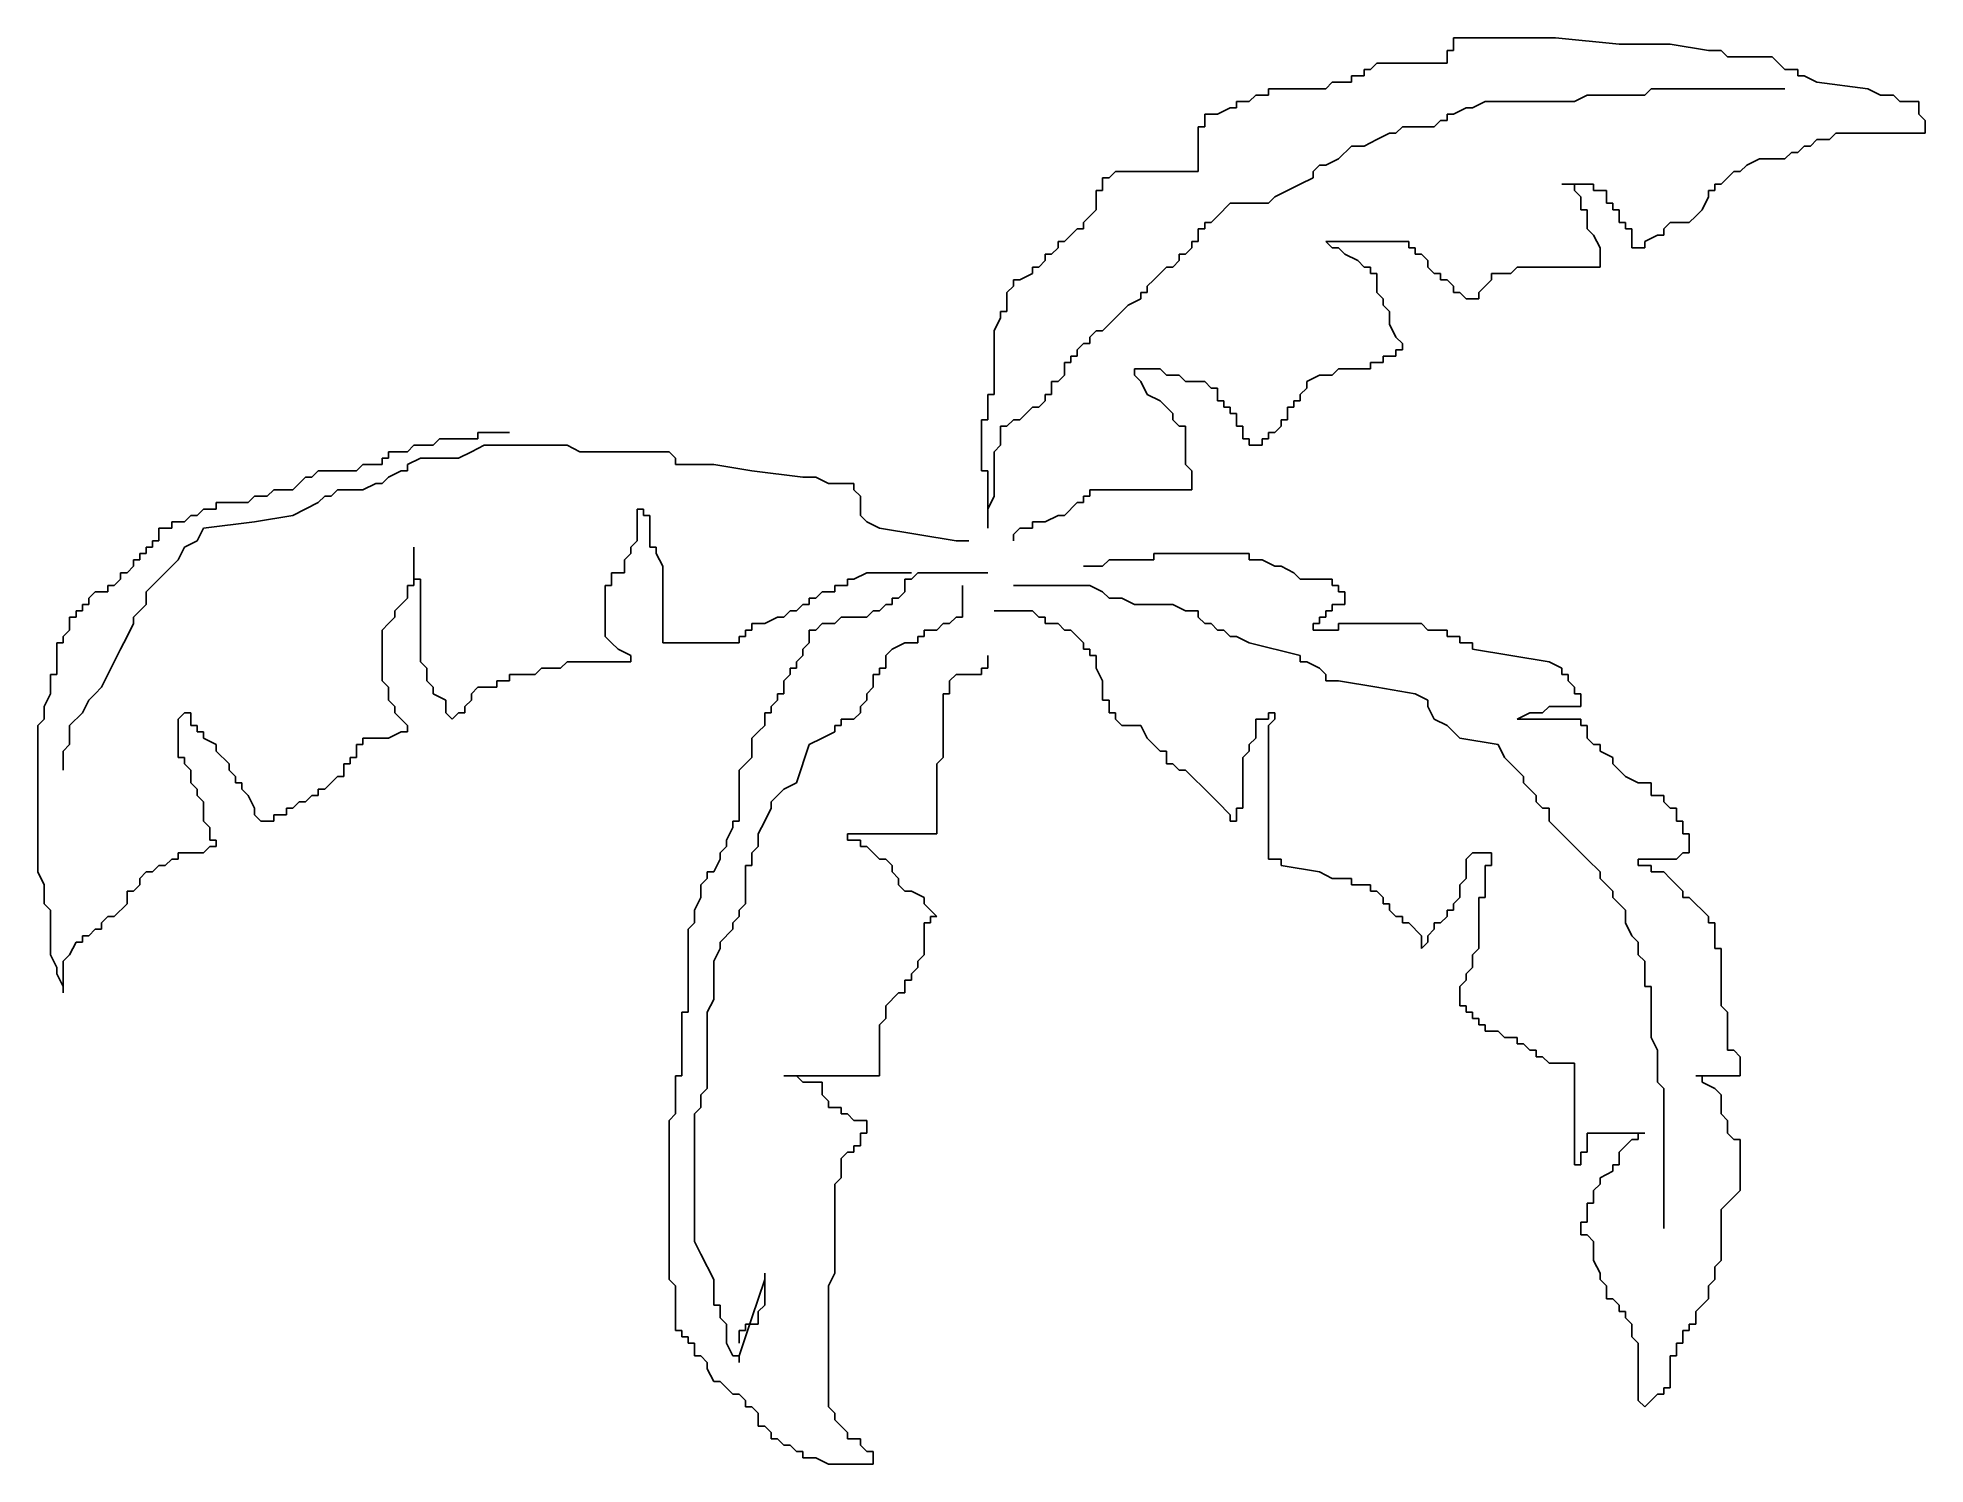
# Model space of a CAD drawing. Extents: x 10.55 to 19.28, y 6.82 to 13.42.
import ezdxf

# ---------------------------------------------------------------- set-up
doc = ezdxf.new("R2010")
doc.units = 0
doc.layers.add('VEGETACAO', color=106, linetype='CONTINUOUS')

msp = doc.modelspace()

# ---------------------------------------------------------------- linework, layer by layer
at = {"layer": 'VEGETACAO'}
for p, q in [((17.0644, 13.3617), (17.0644, 13.3028)), ((17.0939, 13.3617), (17.0644, 13.3617)), ((17.5658, 13.4206), (17.0939, 13.4206)), ((17.0939, 13.4206), (17.0939, 13.3617)), ((17.8608, 13.3911), (17.5658, 13.4206)), ((18.0968, 13.3911), (17.8608, 13.3911)), ((18.2738, 13.3617), (18.0968, 13.3911)), ((18.3328, 13.3617), (18.2738, 13.3617)), ((18.3623, 13.3322), (18.3328, 13.3617)), ((16.7104, 13.2733), (16.6809, 13.2733)), ((16.6809, 13.2733), (16.6809, 13.2438)), ((16.7399, 13.3028), (16.7104, 13.2733)), ((17.0644, 13.3028), (16.7399, 13.3028)), ((18.5688, 13.3322), (18.3623, 13.3322)), ((18.5983, 13.3028), (18.5688, 13.3322)), ((18.6278, 13.2733), (18.5983, 13.3028)), ((18.6868, 13.2733), (18.6278, 13.2733)), ((18.6868, 13.2438), (18.6868, 13.2733)), ((16.5039, 13.1849), (16.2384, 13.1849)), ((16.2384, 13.1849), (16.2384, 13.1554)), ((16.5334, 13.2144), (16.5039, 13.1849)), ((16.6219, 13.2144), (16.5334, 13.2144)), ((16.6809, 13.2438), (16.6219, 13.2438)), ((16.6219, 13.2438), (16.6219, 13.2144)), ((17.9788, 13.1554), (18.0083, 13.1849)), ((18.0083, 13.1849), (18.6278, 13.1849)), ((18.7163, 13.2438), (18.6868, 13.2438)), ((18.7752, 13.2144), (18.7163, 13.2438)), ((19.0112, 13.1849), (18.7752, 13.2144)), ((19.0702, 13.1554), (19.0112, 13.1849)), ((16.091, 13.126), (16.091, 13.0965)), ((16.15, 13.126), (16.091, 13.126)), ((16.1795, 13.1554), (16.15, 13.126)), ((16.2384, 13.1554), (16.1795, 13.1554)), ((17.1824, 13.0965), (17.2414, 13.126)), ((17.2414, 13.126), (17.6543, 13.126)), ((17.6543, 13.126), (17.7133, 13.1554)), ((17.7133, 13.1554), (17.9788, 13.1554)), ((19.1292, 13.1554), (19.0702, 13.1554)), ((19.1587, 13.126), (19.1292, 13.1554)), ((19.2472, 13.126), (19.1587, 13.126)), ((19.2472, 13.067), (19.2472, 13.126)), ((16.0025, 13.067), (15.9435, 13.067)), ((15.9435, 13.067), (15.9435, 13.0081)), ((16.0615, 13.0965), (16.0025, 13.067)), ((16.091, 13.0965), (16.0615, 13.0965)), ((17.0054, 13.0081), (17.0349, 13.0376)), ((17.0349, 13.0376), (17.0644, 13.0376)), ((17.0644, 13.0376), (17.0644, 13.067)), ((17.0644, 13.067), (17.0939, 13.067)), ((17.0939, 13.067), (17.1529, 13.0965)), ((17.1529, 13.0965), (17.1824, 13.0965)), ((19.2767, 13.0376), (19.2472, 13.067)), ((19.2767, 12.9787), (19.2767, 13.0376)), ((15.914, 13.0081), (15.914, 12.8019)), ((15.9435, 13.0081), (15.914, 13.0081)), ((16.6809, 12.9197), (16.7399, 12.9492)), ((16.7399, 12.9492), (16.7989, 12.9787)), ((16.7989, 12.9787), (16.8284, 12.9787)), ((16.8284, 12.9787), (16.8579, 13.0081)), ((16.8579, 13.0081), (17.0054, 13.0081)), ((18.7457, 12.9197), (18.7752, 12.9492)), ((18.7752, 12.9492), (18.8342, 12.9492)), ((18.8342, 12.9492), (18.8637, 12.9787)), ((18.8637, 12.9787), (19.2767, 12.9787)), ((16.5039, 12.8313), (16.5629, 12.8608)), ((16.5629, 12.8608), (16.6219, 12.9197)), ((16.6219, 12.9197), (16.6809, 12.9197)), ((18.4508, 12.8313), (18.5098, 12.8608)), ((18.5098, 12.8608), (18.6278, 12.8608)), ((18.6278, 12.8608), (18.6573, 12.8903)), ((18.6573, 12.8903), (18.6868, 12.8903)), ((18.6868, 12.8903), (18.7163, 12.9197)), ((18.7163, 12.9197), (18.7457, 12.9197)), ((15.4715, 12.7724), (15.4715, 12.7135)), ((15.501, 12.7724), (15.4715, 12.7724)), ((15.5305, 12.8019), (15.501, 12.7724)), ((15.914, 12.8019), (15.5305, 12.8019)), ((16.3859, 12.7429), (16.4449, 12.7724)), ((16.4449, 12.8019), (16.4744, 12.8313)), ((16.4449, 12.7724), (16.4449, 12.8019)), ((16.4744, 12.8313), (16.5039, 12.8313)), ((18.3328, 12.7429), (18.3918, 12.8019)), ((18.3918, 12.8019), (18.4213, 12.8019)), ((18.4213, 12.8019), (18.4508, 12.8313)), ((15.4715, 12.7135), (15.442, 12.7135)), ((15.442, 12.7135), (15.442, 12.6251)), ((16.2384, 12.6546), (16.2679, 12.684)), ((16.2679, 12.684), (16.3269, 12.7135)), ((16.3269, 12.7135), (16.3859, 12.7429)), ((17.5953, 12.7429), (17.7428, 12.7429)), ((17.6543, 12.7429), (17.5953, 12.7429)), ((17.6543, 12.7135), (17.6543, 12.7429)), ((17.6838, 12.684), (17.6543, 12.7135)), ((17.6838, 12.6251), (17.6838, 12.684)), ((17.7428, 12.7429), (17.7428, 12.7135)), ((17.7428, 12.7135), (17.8018, 12.7135)), ((17.8018, 12.7135), (17.8018, 12.6546)), ((18.2443, 12.6251), (18.2738, 12.684)), ((18.2738, 12.684), (18.2738, 12.7135)), ((18.2738, 12.7135), (18.3033, 12.7135)), ((18.3033, 12.7429), (18.3328, 12.7429)), ((18.3033, 12.7135), (18.3033, 12.7429)), ((15.4125, 12.5956), (15.383, 12.5662)), ((15.442, 12.6251), (15.4125, 12.5956)), ((15.973, 12.5662), (16.0025, 12.5956)), ((16.0025, 12.5956), (16.0615, 12.6546)), ((16.0615, 12.6546), (16.2384, 12.6546)), ((17.7133, 12.6251), (17.6838, 12.6251)), ((17.7133, 12.5367), (17.7133, 12.6251)), ((17.8018, 12.6546), (17.8313, 12.6546)), ((17.8313, 12.6546), (17.8313, 12.6251)), ((17.8313, 12.6251), (17.8608, 12.6251)), ((17.8608, 12.6251), (17.8608, 12.5662)), ((18.1853, 12.5662), (18.2148, 12.5956)), ((18.2148, 12.5956), (18.2443, 12.6251)), ((15.3535, 12.5367), (15.2945, 12.4778)), ((15.383, 12.5367), (15.3535, 12.5367)), ((15.383, 12.5662), (15.383, 12.5367)), ((15.914, 12.4778), (15.914, 12.5367)), ((15.914, 12.5367), (15.9435, 12.5367)), ((15.9435, 12.5662), (15.973, 12.5662)), ((15.9435, 12.5367), (15.9435, 12.5662)), ((17.7428, 12.5072), (17.7133, 12.5367)), ((17.7723, 12.4483), (17.7428, 12.5072)), ((17.8608, 12.5662), (17.8903, 12.5662)), ((17.8903, 12.5662), (17.8903, 12.5367)), ((17.8903, 12.5367), (17.9198, 12.5367)), ((17.9198, 12.5367), (17.9198, 12.4483)), ((17.9788, 12.4778), (18.0378, 12.5072)), ((18.0378, 12.5072), (18.0673, 12.5072)), ((18.0673, 12.5367), (18.0968, 12.5662)), ((18.0673, 12.5072), (18.0673, 12.5367)), ((18.0968, 12.5662), (18.1853, 12.5662)), ((15.206, 12.4189), (15.206, 12.3894)), ((15.2355, 12.4189), (15.206, 12.4189)), ((15.265, 12.4483), (15.2355, 12.4189)), ((15.2945, 12.4778), (15.265, 12.4778)), ((15.265, 12.4778), (15.265, 12.4483)), ((15.8255, 12.4189), (15.855, 12.4189)), ((15.8255, 12.3894), (15.8255, 12.4189)), ((15.855, 12.4189), (15.8845, 12.4483)), ((15.8845, 12.4483), (15.8845, 12.4778)), ((15.8845, 12.4778), (15.914, 12.4778)), ((16.5039, 12.4778), (16.8874, 12.4778)), ((16.5334, 12.4483), (16.5039, 12.4778)), ((16.5629, 12.4483), (16.5334, 12.4483)), ((16.5924, 12.4189), (16.5629, 12.4483)), ((16.6514, 12.3894), (16.5924, 12.4189)), ((16.8874, 12.4778), (16.8874, 12.4483)), ((16.8874, 12.4483), (16.9169, 12.4483)), ((16.9169, 12.4483), (16.9169, 12.4189)), ((16.9169, 12.4189), (16.9464, 12.4189)), ((16.9464, 12.4189), (16.9759, 12.3894)), ((17.7723, 12.3599), (17.7723, 12.4483)), ((17.9198, 12.4483), (17.9788, 12.4483)), ((17.9788, 12.4483), (17.9788, 12.4778)), ((15.147, 12.3305), (15.088, 12.301)), ((15.1765, 12.3599), (15.147, 12.3599)), ((15.147, 12.3599), (15.147, 12.3305)), ((15.206, 12.3894), (15.1765, 12.3599)), ((15.7075, 12.301), (15.7665, 12.3599)), ((15.7665, 12.3599), (15.796, 12.3599)), ((15.796, 12.3599), (15.8255, 12.3894)), ((16.6809, 12.3599), (16.6514, 12.3894)), ((16.7104, 12.3599), (16.6809, 12.3599)), ((16.7104, 12.3305), (16.7104, 12.3599)), ((16.7399, 12.3305), (16.7104, 12.3305)), ((16.7399, 12.2421), (16.7399, 12.3305)), ((16.9759, 12.3894), (16.9759, 12.3599)), ((16.9759, 12.3599), (17.0054, 12.3305)), ((17.0054, 12.3305), (17.0349, 12.3305)), ((17.0349, 12.3305), (17.0349, 12.301)), ((17.2709, 12.301), (17.2709, 12.3305)), ((17.2709, 12.3305), (17.3594, 12.3305)), ((17.3594, 12.3305), (17.3889, 12.3599)), ((17.3889, 12.3599), (17.7723, 12.3599)), ((15.0585, 12.2715), (15.029, 12.2421)), ((15.029, 12.2421), (15.029, 12.1537)), ((15.0585, 12.301), (15.0585, 12.2715)), ((15.088, 12.301), (15.0585, 12.301)), ((15.6485, 12.2126), (15.6485, 12.2421)), ((15.6485, 12.2421), (15.678, 12.2421)), ((15.678, 12.2715), (15.7075, 12.301)), ((15.678, 12.2421), (15.678, 12.2715)), ((16.7694, 12.2126), (16.7399, 12.2421)), ((17.0349, 12.301), (17.0644, 12.301)), ((17.0644, 12.301), (17.0939, 12.2715)), ((17.0939, 12.2715), (17.0939, 12.2421)), ((17.0939, 12.2421), (17.1234, 12.2421)), ((17.1234, 12.2421), (17.1529, 12.2126)), ((17.2119, 12.2421), (17.2414, 12.2715)), ((17.2119, 12.2126), (17.2119, 12.2421)), ((17.2414, 12.2715), (17.2709, 12.301)), ((15.029, 12.1537), (14.9995, 12.1537)), ((14.9995, 12.1537), (14.9995, 12.1242)), ((15.5305, 12.1242), (15.56, 12.1537)), ((15.56, 12.1537), (15.5895, 12.1831)), ((15.5895, 12.1831), (15.6485, 12.2126)), ((16.7694, 12.1831), (16.7694, 12.2126)), ((16.7989, 12.1537), (16.7694, 12.1831)), ((16.7989, 12.0948), (16.7989, 12.1537)), ((17.1529, 12.2126), (17.2119, 12.2126)), ((14.9995, 12.1242), (14.9701, 12.0653)), ((14.9701, 12.0653), (14.9701, 11.7707)), ((15.4125, 12.0358), (15.442, 12.0653)), ((15.442, 12.0653), (15.4715, 12.0653)), ((15.4715, 12.0653), (15.5305, 12.1242)), ((16.8284, 12.0358), (16.7989, 12.0948)), ((15.3535, 11.9769), (15.383, 12.0064)), ((15.3535, 11.9474), (15.3535, 11.9769)), ((15.383, 12.0064), (15.4125, 12.0064)), ((15.4125, 12.0064), (15.4125, 12.0358)), ((16.8579, 12.0064), (16.8284, 12.0358)), ((16.8284, 11.9474), (16.8284, 11.9769)), ((16.8284, 11.9769), (16.8579, 11.9769)), ((16.8579, 11.9769), (16.8579, 12.0064)), ((15.2945, 11.859), (15.2945, 11.918)), ((15.2945, 11.918), (15.324, 11.918)), ((15.324, 11.9474), (15.3535, 11.9474)), ((15.324, 11.918), (15.324, 11.9474)), ((15.619, 11.859), (15.619, 11.8885)), ((15.619, 11.8885), (15.737, 11.8885)), ((15.737, 11.8885), (15.7665, 11.859)), ((16.5334, 11.859), (16.5629, 11.8885)), ((16.5629, 11.8885), (16.7104, 11.8885)), ((16.7104, 11.8885), (16.7104, 11.918)), ((16.7104, 11.918), (16.7694, 11.918)), ((16.7694, 11.9474), (16.8284, 11.9474)), ((16.7694, 11.918), (16.7694, 11.9474)), ((15.2355, 11.8296), (15.265, 11.8296)), ((15.2355, 11.7707), (15.2355, 11.8296)), ((15.265, 11.8296), (15.2945, 11.859)), ((15.6485, 11.8296), (15.619, 11.859)), ((15.678, 11.7707), (15.6485, 11.8296)), ((15.7665, 11.859), (15.8255, 11.859)), ((15.8255, 11.859), (15.855, 11.8296)), ((15.855, 11.8296), (15.9435, 11.8296)), ((15.9435, 11.8296), (15.973, 11.8001)), ((15.973, 11.8001), (16.0025, 11.8001)), ((16.0025, 11.8001), (16.0025, 11.7412)), ((16.3859, 11.7707), (16.4154, 11.8001)), ((16.4154, 11.8296), (16.4744, 11.859)), ((16.4154, 11.8001), (16.4154, 11.8296)), ((16.4744, 11.859), (16.5334, 11.859)), ((14.9406, 11.7707), (14.9406, 11.6528)), ((14.9701, 11.7707), (14.9406, 11.7707)), ((15.088, 11.6528), (15.147, 11.7117)), ((15.147, 11.7117), (15.1765, 11.7117)), ((15.1765, 11.7117), (15.206, 11.7412)), ((15.206, 11.7707), (15.2355, 11.7707)), ((15.206, 11.7412), (15.206, 11.7707)), ((15.737, 11.7412), (15.678, 11.7707)), ((15.7665, 11.7117), (15.737, 11.7412)), ((15.796, 11.6823), (15.7665, 11.7117)), ((16.0025, 11.7412), (16.032, 11.7412)), ((16.032, 11.7412), (16.032, 11.7117)), ((16.032, 11.7117), (16.0615, 11.7117)), ((16.0615, 11.7117), (16.0615, 11.6823)), ((16.3269, 11.6528), (16.3269, 11.7117)), ((16.3269, 11.7117), (16.3564, 11.7117)), ((16.3564, 11.7117), (16.3564, 11.7412)), ((16.3564, 11.7412), (16.3859, 11.7412)), ((16.3859, 11.7412), (16.3859, 11.7707)), ((14.9111, 11.6528), (14.9111, 11.4171)), ((14.9406, 11.6528), (14.9111, 11.6528)), ((14.9995, 11.6233), (15.029, 11.6233)), ((14.9995, 11.5349), (14.9995, 11.6233)), ((15.029, 11.6233), (15.0585, 11.6528)), ((15.0585, 11.6528), (15.088, 11.6528)), ((15.796, 11.6528), (15.796, 11.6823)), ((15.8255, 11.6233), (15.796, 11.6528)), ((15.855, 11.6233), (15.8255, 11.6233)), ((15.855, 11.4466), (15.855, 11.6233)), ((16.0615, 11.6823), (16.091, 11.6823)), ((16.091, 11.6823), (16.091, 11.6233)), ((16.091, 11.6233), (16.1205, 11.6233)), ((16.1205, 11.6233), (16.1205, 11.5644)), ((16.2679, 11.5939), (16.2974, 11.6233)), ((16.2974, 11.6528), (16.3269, 11.6528)), ((16.2974, 11.6233), (16.2974, 11.6528)), ((12.2563, 11.5055), (12.2858, 11.5349)), ((12.2858, 11.5349), (12.3743, 11.5349)), ((12.3743, 11.5349), (12.4038, 11.5644)), ((12.4038, 11.5644), (12.5807, 11.5644)), ((12.6102, 11.5349), (12.5512, 11.5055)), ((12.5807, 11.5939), (12.7282, 11.5939)), ((12.5807, 11.5644), (12.5807, 11.5939)), ((12.9937, 11.5349), (12.6102, 11.5349)), ((13.0527, 11.5055), (12.9937, 11.5349)), ((14.9701, 11.5055), (14.9995, 11.5349)), ((16.1205, 11.5644), (16.15, 11.5644)), ((16.15, 11.5644), (16.15, 11.5349)), ((16.15, 11.5349), (16.209, 11.5349)), ((16.209, 11.5349), (16.209, 11.5644)), ((16.209, 11.5644), (16.2384, 11.5644)), ((16.2384, 11.5939), (16.2679, 11.5939)), ((16.2384, 11.5644), (16.2384, 11.5939)), ((12.0203, 11.4171), (12.0498, 11.4466)), ((12.0498, 11.4466), (12.1383, 11.4466)), ((12.1383, 11.4466), (12.1383, 11.476)), ((12.1383, 11.476), (12.1678, 11.476)), ((12.1678, 11.5055), (12.2563, 11.5055)), ((12.1678, 11.476), (12.1678, 11.5055)), ((12.3153, 11.476), (12.2563, 11.4466)), ((12.2563, 11.4466), (12.2563, 11.4171)), ((12.4922, 11.476), (12.3153, 11.476)), ((12.5512, 11.5055), (12.4922, 11.476)), ((13.4657, 11.5055), (13.0527, 11.5055)), ((13.4952, 11.476), (13.4657, 11.5055)), ((13.4952, 11.4466), (13.4952, 11.476)), ((13.6722, 11.4466), (13.4952, 11.4466)), ((13.8491, 11.4171), (13.6722, 11.4466)), ((14.9701, 11.2992), (14.9701, 11.5055)), ((15.8845, 11.4171), (15.855, 11.4466)), ((11.7253, 11.3287), (11.7843, 11.3876)), ((11.7843, 11.3876), (11.8138, 11.3876)), ((11.8138, 11.3876), (11.8433, 11.4171)), ((11.8433, 11.4171), (12.0203, 11.4171)), ((12.1088, 11.3582), (12.0498, 11.3287)), ((12.1383, 11.3582), (12.1088, 11.3582)), ((12.1678, 11.3876), (12.1383, 11.3582)), ((12.2268, 11.4171), (12.1678, 11.3876)), ((12.2563, 11.4171), (12.2268, 11.4171)), ((14.0851, 11.3876), (13.8491, 11.4171)), ((14.1441, 11.3876), (14.0851, 11.3876)), ((14.2031, 11.3582), (14.1441, 11.3876)), ((14.3211, 11.3582), (14.2031, 11.3582)), ((14.3211, 11.3287), (14.3211, 11.3582)), ((14.9111, 11.4171), (14.9406, 11.4171)), ((14.9406, 11.4171), (14.9406, 11.2403)), ((15.8845, 11.3287), (15.8845, 11.4171)), ((11.3713, 11.2698), (11.5188, 11.2698)), ((11.3713, 11.2403), (11.3713, 11.2698)), ((11.5188, 11.2698), (11.5483, 11.2992)), ((11.5483, 11.2992), (11.6073, 11.2992)), ((11.6073, 11.2992), (11.6368, 11.3287)), ((11.6368, 11.3287), (11.7253, 11.3287)), ((11.8433, 11.2698), (11.7253, 11.2108)), ((11.8728, 11.2992), (11.8433, 11.2698)), ((11.9023, 11.2992), (11.8728, 11.2992)), ((11.9318, 11.3287), (11.9023, 11.2992)), ((12.0498, 11.3287), (11.9318, 11.3287)), ((14.3506, 11.2992), (14.3211, 11.3287)), ((14.3506, 11.2108), (14.3506, 11.2992)), ((14.9406, 11.2403), (14.9701, 11.2992)), ((15.2945, 11.2108), (15.3535, 11.2698)), ((15.3535, 11.2698), (15.383, 11.2698)), ((15.383, 11.2698), (15.383, 11.2992)), ((15.383, 11.2992), (15.4125, 11.2992)), ((15.4125, 11.3287), (15.8845, 11.3287)), ((15.4125, 11.2992), (15.4125, 11.3287)), ((11.1649, 11.1519), (11.1649, 11.1814)), ((11.1649, 11.1814), (11.2239, 11.1814)), ((11.2239, 11.1814), (11.2533, 11.2108)), ((11.2533, 11.2108), (11.2828, 11.2108)), ((11.2828, 11.2108), (11.3123, 11.2403)), ((11.3123, 11.2403), (11.3713, 11.2403)), ((11.5483, 11.1814), (11.3123, 11.1519)), ((11.7253, 11.2108), (11.5483, 11.1814)), ((13.3182, 11.2403), (13.3182, 11.093)), ((13.3477, 11.2403), (13.3182, 11.2403)), ((13.3477, 11.2108), (13.3477, 11.2403)), ((13.3772, 11.2108), (13.3477, 11.2108)), ((13.3772, 11.0635), (13.3772, 11.2108)), ((14.3801, 11.1814), (14.3506, 11.2108)), ((14.4391, 11.1519), (14.3801, 11.1814)), ((14.9406, 11.1519), (14.9406, 11.2403)), ((15.147, 11.1519), (15.147, 11.1814)), ((15.147, 11.1814), (15.206, 11.1814)), ((15.206, 11.1814), (15.265, 11.2108)), ((15.265, 11.2108), (15.2945, 11.2108)), ((11.0764, 11.0635), (11.0764, 11.093)), ((11.0764, 11.093), (11.1059, 11.093)), ((11.1059, 11.1519), (11.1649, 11.1519)), ((11.1059, 11.093), (11.1059, 11.1519)), ((11.2828, 11.093), (11.2239, 11.0635)), ((11.3123, 11.1519), (11.2828, 11.093)), ((13.3182, 11.093), (13.2887, 11.0635)), ((14.7931, 11.093), (14.4391, 11.1519)), ((14.8521, 11.093), (14.7931, 11.093)), ((15.0585, 11.1225), (15.088, 11.1519)), ((15.0585, 11.093), (15.0585, 11.1225)), ((15.088, 11.1519), (15.147, 11.1519)), ((10.9879, 10.9751), (10.9879, 11.0046)), ((10.9879, 11.0046), (11.0174, 11.0046)), ((11.0174, 11.0341), (11.0469, 11.0341)), ((11.0174, 11.0046), (11.0174, 11.0341)), ((11.0469, 11.0635), (11.0764, 11.0635)), ((11.0469, 11.0341), (11.0469, 11.0635)), ((11.1944, 11.0046), (11.1059, 10.9162)), ((11.2239, 11.0635), (11.1944, 11.0046)), ((12.2858, 10.9162), (12.2858, 11.0635)), ((12.2858, 11.0635), (12.2858, 10.8868)), ((13.2887, 11.0341), (13.2592, 11.0046)), ((13.2592, 11.0046), (13.2592, 10.9457)), ((13.2887, 11.0635), (13.2887, 11.0341)), ((13.4067, 11.0635), (13.3772, 11.0635)), ((13.4067, 11.0341), (13.4067, 11.0635)), ((13.4362, 10.9751), (13.4067, 11.0341)), ((15.4715, 10.9751), (15.501, 11.0046)), ((15.501, 11.0046), (15.7075, 11.0046)), ((15.7075, 11.0341), (16.15, 11.0341)), ((15.7075, 11.0046), (15.7075, 11.0341)), ((16.15, 11.0341), (16.15, 11.0046)), ((16.15, 11.0046), (16.209, 11.0046)), ((16.209, 11.0046), (16.2679, 10.9751)), ((10.8994, 10.8868), (10.9289, 10.9162)), ((10.9289, 10.9162), (10.9289, 10.9457)), ((10.9289, 10.9457), (10.9584, 10.9457)), ((10.9584, 10.9457), (10.9879, 10.9751)), ((11.1059, 10.9162), (11.0764, 10.8868)), ((12.3153, 10.9162), (12.2858, 10.9162)), ((12.3153, 10.5332), (12.3153, 10.9162)), ((13.2002, 10.9457), (13.2002, 10.8868)), ((13.2592, 10.9457), (13.2002, 10.9457)), ((13.4362, 10.6216), (13.4362, 10.9751)), ((14.3211, 10.9162), (14.2916, 10.9162)), ((14.2916, 10.9162), (14.2916, 10.8868)), ((14.3801, 10.9457), (14.3211, 10.9162)), ((14.5866, 10.9457), (14.3801, 10.9457)), ((14.5571, 10.9162), (14.5866, 10.9162)), ((14.5571, 10.8573), (14.5571, 10.9162)), ((14.5866, 10.9162), (14.6161, 10.9457)), ((14.6161, 10.9457), (14.9406, 10.9457)), ((15.383, 10.9751), (15.4715, 10.9751)), ((16.2679, 10.9751), (16.2974, 10.9751)), ((16.2974, 10.9751), (16.3564, 10.9457)), ((16.3564, 10.9457), (16.3859, 10.9162)), ((16.3859, 10.9162), (16.5334, 10.9162)), ((16.5334, 10.9162), (16.5334, 10.8868)), ((10.7814, 10.8278), (10.8109, 10.8573)), ((10.7814, 10.7984), (10.7814, 10.8278)), ((10.8109, 10.8573), (10.8699, 10.8573)), ((10.8699, 10.8868), (10.8994, 10.8868)), ((10.8699, 10.8573), (10.8699, 10.8868)), ((11.0764, 10.8868), (11.0469, 10.8573)), ((11.0469, 10.8573), (11.0469, 10.7984)), ((12.2563, 10.8278), (12.1973, 10.7689)), ((12.2563, 10.8868), (12.2563, 10.8278)), ((12.2858, 10.8868), (12.2563, 10.8868)), ((13.1707, 10.8868), (13.1707, 10.651)), ((13.2002, 10.8868), (13.1707, 10.8868)), ((14.1146, 10.8278), (14.1146, 10.7984)), ((14.1441, 10.8278), (14.1146, 10.8278)), ((14.1736, 10.8573), (14.1441, 10.8278)), ((14.2326, 10.8573), (14.1736, 10.8573)), ((14.2326, 10.8868), (14.2326, 10.8573)), ((14.2916, 10.8868), (14.2326, 10.8868)), ((14.4981, 10.7984), (14.4981, 10.8278)), ((14.4981, 10.8278), (14.5276, 10.8278)), ((14.5276, 10.8278), (14.5571, 10.8573)), ((14.8226, 10.8868), (14.8226, 10.7394)), ((15.0585, 10.8868), (15.4125, 10.8868)), ((15.4125, 10.8868), (15.4715, 10.8573)), ((15.4715, 10.8573), (15.501, 10.8278)), ((15.501, 10.8278), (15.56, 10.8278)), ((15.56, 10.8278), (15.619, 10.7984)), ((16.5334, 10.8868), (16.5629, 10.8868)), ((16.5629, 10.8868), (16.5629, 10.8573)), ((16.5629, 10.8573), (16.5924, 10.8573)), ((16.5924, 10.8573), (16.5924, 10.7984)), ((10.7224, 10.7394), (10.7224, 10.7689)), ((10.7224, 10.7689), (10.7519, 10.7689)), ((10.7519, 10.7689), (10.7519, 10.7984)), ((10.7519, 10.7984), (10.7814, 10.7984)), ((11.0469, 10.7984), (10.9879, 10.7394)), ((12.1973, 10.7689), (12.1973, 10.7394)), ((14.0261, 10.7689), (13.9966, 10.7394)), ((14.0556, 10.7689), (14.0261, 10.7689)), ((14.0851, 10.7984), (14.0556, 10.7689)), ((14.1146, 10.7984), (14.0851, 10.7984)), ((14.3801, 10.7394), (14.4096, 10.7689)), ((14.4096, 10.7689), (14.4391, 10.7689)), ((14.4391, 10.7689), (14.4686, 10.7984)), ((14.4686, 10.7984), (14.4981, 10.7984)), ((15.147, 10.7689), (14.9701, 10.7689)), ((15.1765, 10.7394), (15.147, 10.7689)), ((15.619, 10.7984), (15.796, 10.7984)), ((15.796, 10.7984), (15.855, 10.7689)), ((15.855, 10.7689), (15.914, 10.7689)), ((15.914, 10.7689), (15.914, 10.7394)), ((16.5334, 10.7689), (16.5039, 10.7689)), ((16.5039, 10.7689), (16.5039, 10.7394)), ((16.5924, 10.7984), (16.5334, 10.7984)), ((16.5334, 10.7984), (16.5334, 10.7689)), ((10.6634, 10.651), (10.6929, 10.6805)), ((10.6929, 10.7394), (10.7224, 10.7394)), ((10.6929, 10.6805), (10.6929, 10.7394)), ((10.9879, 10.71), (10.9584, 10.651)), ((10.9879, 10.7394), (10.9879, 10.71)), ((12.1678, 10.71), (12.1383, 10.6805)), ((12.1383, 10.6805), (12.1383, 10.4448)), ((12.1973, 10.7394), (12.1678, 10.71)), ((13.8196, 10.6805), (13.8196, 10.651)), ((13.8491, 10.6805), (13.8196, 10.6805)), ((13.9081, 10.71), (13.8491, 10.71)), ((13.8491, 10.71), (13.8491, 10.6805)), ((13.9671, 10.7394), (13.9081, 10.71)), ((13.9966, 10.7394), (13.9671, 10.7394)), ((14.1146, 10.6216), (14.1146, 10.6805)), ((14.1146, 10.6805), (14.1441, 10.6805)), ((14.1441, 10.6805), (14.1736, 10.71)), ((14.1736, 10.71), (14.2326, 10.71)), ((14.2326, 10.71), (14.2621, 10.7394)), ((14.2621, 10.7394), (14.3801, 10.7394)), ((14.7046, 10.6805), (14.6456, 10.6805)), ((14.6456, 10.6805), (14.6456, 10.651)), ((14.7341, 10.71), (14.7046, 10.6805)), ((14.7636, 10.71), (14.7341, 10.71)), ((14.7931, 10.7394), (14.7636, 10.71)), ((14.8226, 10.7394), (14.7931, 10.7394)), ((15.206, 10.7394), (15.1765, 10.7394)), ((15.206, 10.71), (15.206, 10.7394)), ((15.265, 10.71), (15.206, 10.71)), ((15.2945, 10.6805), (15.265, 10.71)), ((15.324, 10.6805), (15.2945, 10.6805)), ((15.383, 10.6216), (15.324, 10.6805)), ((15.914, 10.7394), (15.9435, 10.71)), ((15.9435, 10.71), (15.973, 10.71)), ((15.973, 10.71), (16.0025, 10.6805)), ((16.0025, 10.6805), (16.032, 10.6805)), ((16.032, 10.6805), (16.0615, 10.651)), ((16.4744, 10.71), (16.4449, 10.71)), ((16.4449, 10.71), (16.4449, 10.6805)), ((16.4449, 10.6805), (16.5629, 10.6805)), ((16.4744, 10.7394), (16.4744, 10.71)), ((16.5039, 10.7394), (16.4744, 10.7394)), ((16.5629, 10.71), (16.9464, 10.71)), ((16.5629, 10.6805), (16.5629, 10.71)), ((16.9464, 10.71), (16.9759, 10.6805)), ((16.9759, 10.6805), (17.0644, 10.6805)), ((17.0644, 10.6805), (17.0644, 10.651)), ((10.6339, 10.4743), (10.6339, 10.6216)), ((10.6339, 10.6216), (10.6634, 10.6216)), ((10.6634, 10.6216), (10.6634, 10.651)), ((10.9289, 10.5921), (10.8699, 10.4743)), ((10.9584, 10.651), (10.9289, 10.5921)), ((13.1707, 10.651), (13.2002, 10.6216)), ((13.2002, 10.6216), (13.2297, 10.5921)), ((13.2297, 10.5921), (13.2887, 10.5627)), ((13.7901, 10.6216), (13.4362, 10.6216)), ((13.7901, 10.651), (13.7901, 10.6216)), ((13.8196, 10.651), (13.7901, 10.651)), ((14.0851, 10.5921), (14.1146, 10.6216)), ((14.0851, 10.5627), (14.0851, 10.5921)), ((14.4981, 10.5921), (14.4686, 10.5627)), ((14.5571, 10.6216), (14.4981, 10.5921)), ((14.6161, 10.6216), (14.5571, 10.6216)), ((14.6456, 10.651), (14.6161, 10.651)), ((14.6161, 10.651), (14.6161, 10.6216)), ((15.383, 10.5921), (15.383, 10.6216)), ((15.4125, 10.5921), (15.383, 10.5921)), ((15.4125, 10.5627), (15.4125, 10.5921)), ((16.0615, 10.651), (16.091, 10.651)), ((16.091, 10.651), (16.15, 10.6216)), ((16.15, 10.6216), (16.3859, 10.5627)), ((17.0644, 10.651), (17.1234, 10.651)), ((17.1234, 10.651), (17.1234, 10.6216)), ((17.1234, 10.6216), (17.1824, 10.6216)), ((17.1824, 10.6216), (17.1824, 10.5921)), ((17.1824, 10.5921), (17.5363, 10.5332)), ((12.3448, 10.5037), (12.3153, 10.5332)), ((12.3448, 10.4448), (12.3448, 10.5037)), ((12.8757, 10.5037), (12.8462, 10.4743)), ((12.9642, 10.5037), (12.8757, 10.5037)), ((12.9937, 10.5332), (12.9642, 10.5037)), ((13.2887, 10.5332), (12.9937, 10.5332)), ((13.2887, 10.5627), (13.2887, 10.5332)), ((14.0261, 10.4743), (14.0261, 10.5037)), ((14.0261, 10.5037), (14.0556, 10.5037)), ((14.0556, 10.5332), (14.0851, 10.5627)), ((14.0556, 10.5037), (14.0556, 10.5332)), ((14.4391, 10.5037), (14.4391, 10.4743)), ((14.4686, 10.5037), (14.4391, 10.5037)), ((14.4686, 10.5627), (14.4686, 10.5037)), ((14.9111, 10.5037), (14.9111, 10.4743)), ((14.9406, 10.5037), (14.9111, 10.5037)), ((14.9406, 10.5627), (14.9406, 10.5037)), ((15.442, 10.5627), (15.4125, 10.5627)), ((15.442, 10.5037), (15.442, 10.5627)), ((15.4715, 10.4448), (15.442, 10.5037)), ((16.3859, 10.5627), (16.3859, 10.5332)), ((16.3859, 10.5332), (16.4154, 10.5332)), ((16.4154, 10.5332), (16.4744, 10.5037)), ((16.4744, 10.5037), (16.5039, 10.4743)), ((17.5363, 10.5332), (17.5953, 10.5037)), ((17.5953, 10.5037), (17.5953, 10.4743)), ((10.6044, 10.3859), (10.6044, 10.4743)), ((10.6044, 10.4743), (10.6339, 10.4743)), ((10.8404, 10.4153), (10.8109, 10.3859)), ((10.8699, 10.4743), (10.8404, 10.4153)), ((12.1383, 10.4448), (12.1678, 10.4153)), ((12.1678, 10.4153), (12.1678, 10.3564)), ((12.3743, 10.4153), (12.3448, 10.4448)), ((12.3743, 10.3859), (12.3743, 10.4153)), ((12.5807, 10.4153), (12.5512, 10.3859)), ((12.6692, 10.4153), (12.5807, 10.4153)), ((12.7282, 10.4448), (12.6692, 10.4448)), ((12.6692, 10.4448), (12.6692, 10.4153)), ((12.8462, 10.4743), (12.7282, 10.4743)), ((12.7282, 10.4743), (12.7282, 10.4448)), ((13.9966, 10.4448), (14.0261, 10.4743)), ((13.9966, 10.3859), (13.9966, 10.4448)), ((14.4096, 10.4153), (14.3801, 10.3859)), ((14.4391, 10.4743), (14.4096, 10.4743)), ((14.4096, 10.4743), (14.4096, 10.4153)), ((14.7931, 10.4743), (14.7636, 10.4448)), ((14.7636, 10.4448), (14.7636, 10.3859)), ((14.9111, 10.4743), (14.7931, 10.4743)), ((15.4715, 10.3564), (15.4715, 10.4448)), ((16.5039, 10.4743), (16.5039, 10.4448)), ((16.5039, 10.4448), (16.5629, 10.4448)), ((16.5629, 10.4448), (16.7399, 10.4153)), ((16.7399, 10.4153), (16.9169, 10.3859)), ((17.5953, 10.4743), (17.6248, 10.4743)), ((17.6248, 10.4743), (17.6248, 10.4448)), ((17.6248, 10.4448), (17.6543, 10.4153)), ((17.6543, 10.4153), (17.6543, 10.3859)), ((10.5749, 10.3269), (10.6044, 10.3859)), ((10.5749, 10.268), (10.5749, 10.3269)), ((10.7814, 10.3564), (10.7519, 10.2975)), ((10.8109, 10.3859), (10.7814, 10.3564)), ((12.1678, 10.3564), (12.1973, 10.3269)), ((12.1973, 10.3269), (12.1973, 10.2975)), ((12.4333, 10.3564), (12.3743, 10.3859)), ((12.4333, 10.2975), (12.4333, 10.3564)), ((12.5512, 10.3564), (12.5217, 10.3269)), ((12.5217, 10.3269), (12.5217, 10.2975)), ((12.5512, 10.3859), (12.5512, 10.3564)), ((13.9376, 10.3269), (13.9671, 10.3564)), ((13.9376, 10.2975), (13.9376, 10.3269)), ((13.9671, 10.3859), (13.9966, 10.3859)), ((13.9671, 10.3564), (13.9671, 10.3859)), ((14.3801, 10.3564), (14.3506, 10.3269)), ((14.3506, 10.3269), (14.3506, 10.2975)), ((14.3801, 10.3859), (14.3801, 10.3564)), ((14.7341, 10.3859), (14.7341, 10.0912)), ((14.7636, 10.3859), (14.7341, 10.3859)), ((15.501, 10.3564), (15.4715, 10.3564)), ((15.501, 10.2975), (15.501, 10.3564)), ((16.9169, 10.3859), (16.9759, 10.3564)), ((16.9759, 10.3564), (16.9759, 10.3269)), ((16.9759, 10.3269), (17.0054, 10.268)), ((17.5363, 10.3269), (17.5068, 10.2975)), ((17.6838, 10.3269), (17.5363, 10.3269)), ((17.6543, 10.3859), (17.6838, 10.3859)), ((17.6838, 10.3859), (17.6838, 10.3269)), ((10.5454, 10.2386), (10.5749, 10.268)), ((10.5454, 9.5609), (10.5454, 10.2386)), ((10.7519, 10.2975), (10.6929, 10.2386)), ((10.6929, 10.2386), (10.6929, 10.1502)), ((11.2239, 10.2975), (11.1944, 10.268)), ((11.1944, 10.268), (11.1944, 10.0912)), ((11.2533, 10.2975), (11.2239, 10.2975)), ((11.2533, 10.2386), (11.2533, 10.2975)), ((11.2828, 10.2386), (11.2533, 10.2386)), ((11.2828, 10.2091), (11.2828, 10.2386)), ((12.1973, 10.2975), (12.2563, 10.2386)), ((12.2563, 10.2386), (12.2563, 10.2091)), ((12.4628, 10.268), (12.4333, 10.2975)), ((12.4922, 10.2975), (12.4628, 10.268)), ((12.5217, 10.2975), (12.4922, 10.2975)), ((13.8786, 10.2091), (13.9081, 10.2386)), ((13.9081, 10.2386), (13.9081, 10.2975)), ((13.9081, 10.2975), (13.9376, 10.2975)), ((14.2326, 10.2386), (14.2326, 10.2091)), ((14.2621, 10.2386), (14.2326, 10.2386)), ((14.3211, 10.268), (14.2621, 10.268)), ((14.2621, 10.268), (14.2621, 10.2386)), ((14.3506, 10.2975), (14.3211, 10.268)), ((15.5305, 10.2975), (15.501, 10.2975)), ((15.5305, 10.268), (15.5305, 10.2975)), ((15.56, 10.2386), (15.5305, 10.268)), ((15.6485, 10.2386), (15.56, 10.2386)), ((15.678, 10.1796), (15.6485, 10.2386)), ((16.2384, 10.268), (16.1795, 10.268)), ((16.1795, 10.268), (16.1795, 10.1796)), ((16.2384, 10.2975), (16.2384, 10.268)), ((16.2679, 10.2975), (16.2384, 10.2975)), ((16.2384, 10.2386), (16.2679, 10.268)), ((16.2384, 9.6198), (16.2384, 10.2386)), ((16.2679, 10.268), (16.2679, 10.2975)), ((17.0054, 10.268), (17.0644, 10.2386)), ((17.0644, 10.2386), (17.1234, 10.1796)), ((17.4479, 10.2975), (17.3889, 10.268)), ((17.3889, 10.268), (17.6838, 10.268)), ((17.5068, 10.2975), (17.4479, 10.2975)), ((17.6838, 10.268), (17.6838, 10.2386)), ((17.6838, 10.2386), (17.7133, 10.2386)), ((17.7133, 10.2386), (17.7133, 10.1796)), ((10.6929, 10.1502), (10.6634, 10.1207)), ((11.3123, 10.2091), (11.2828, 10.2091)), ((11.3123, 10.1796), (11.3123, 10.2091)), ((11.3713, 10.1502), (11.3123, 10.1796)), ((11.3713, 10.1207), (11.3713, 10.1502)), ((12.0203, 10.1502), (12.0203, 10.0912)), ((12.0498, 10.1502), (12.0203, 10.1502)), ((12.1678, 10.1796), (12.0498, 10.1796)), ((12.0498, 10.1796), (12.0498, 10.1502)), ((12.2268, 10.2091), (12.1678, 10.1796)), ((12.2563, 10.2091), (12.2268, 10.2091)), ((13.8491, 10.1796), (13.8786, 10.2091)), ((13.8491, 10.0912), (13.8491, 10.1796)), ((14.1146, 10.1502), (14.0556, 9.9734)), ((14.1736, 10.1796), (14.1146, 10.1502)), ((14.2326, 10.2091), (14.1736, 10.1796)), ((15.737, 10.1207), (15.678, 10.1796)), ((16.1795, 10.1796), (16.15, 10.1502)), ((16.15, 10.1502), (16.15, 10.1207)), ((17.1234, 10.1796), (17.3004, 10.1502)), ((17.3004, 10.1502), (17.3299, 10.0912)), ((17.7133, 10.1796), (17.7428, 10.1502)), ((17.7428, 10.1502), (17.7723, 10.1502)), ((17.7723, 10.1502), (17.7723, 10.1207)), ((10.6634, 10.1207), (10.6634, 10.0323)), ((11.1944, 10.0912), (11.2239, 10.0912)), ((11.2239, 10.0912), (11.2239, 10.0618)), ((11.2239, 10.0618), (11.2533, 10.0323)), ((11.4303, 10.0618), (11.3713, 10.1207)), ((11.4303, 10.0323), (11.4303, 10.0618)), ((11.9908, 10.0618), (11.9613, 10.0618)), ((11.9613, 10.0618), (11.9613, 10.0028)), ((12.0203, 10.0912), (11.9908, 10.0912)), ((11.9908, 10.0912), (11.9908, 10.0618)), ((13.7901, 10.0323), (13.8196, 10.0618)), ((13.8196, 10.0618), (13.8491, 10.0912)), ((14.7341, 10.0912), (14.7046, 10.0618)), ((14.7046, 10.0618), (14.7046, 9.7377)), ((15.7665, 10.1207), (15.737, 10.1207)), ((15.7665, 10.0618), (15.7665, 10.1207)), ((15.796, 10.0618), (15.7665, 10.0618)), ((15.8255, 10.0323), (15.796, 10.0618)), ((16.15, 10.1207), (16.1205, 10.0912)), ((16.1205, 10.0912), (16.1205, 9.8555)), ((17.3299, 10.0912), (17.3594, 10.0618)), ((17.3594, 10.0618), (17.4184, 10.0028)), ((17.7723, 10.1207), (17.8313, 10.0912)), ((17.8313, 10.0912), (17.8313, 10.0618)), ((17.8313, 10.0618), (17.8608, 10.0323)), ((11.2533, 10.0323), (11.2533, 9.9734)), ((11.2533, 9.9734), (11.2828, 9.9439)), ((11.4598, 10.0028), (11.4303, 10.0323)), ((11.4598, 9.9734), (11.4598, 10.0028)), ((11.4893, 9.9734), (11.4598, 9.9734)), ((11.4893, 9.9439), (11.4893, 9.9734)), ((11.9023, 9.9734), (11.8728, 9.9439)), ((11.9318, 10.0028), (11.9023, 9.9734)), ((11.9613, 10.0028), (11.9318, 10.0028)), ((13.7901, 9.7966), (13.7901, 10.0323)), ((14.0556, 9.9734), (13.9966, 9.9439)), ((15.855, 10.0323), (15.8255, 10.0323)), ((15.8845, 10.0028), (15.855, 10.0323)), ((15.9435, 9.9439), (15.8845, 10.0028)), ((17.4184, 10.0028), (17.4184, 9.9734)), ((17.4184, 9.9734), (17.4479, 9.9439)), ((17.8608, 10.0323), (17.8903, 10.0028)), ((17.8903, 10.0028), (17.9493, 9.9734)), ((17.9493, 9.9734), (18.0083, 9.9734)), ((18.0083, 9.9734), (18.0083, 9.9145)), ((11.2828, 9.9439), (11.2828, 9.9145)), ((11.2828, 9.9145), (11.3123, 9.885)), ((11.3123, 9.885), (11.3123, 9.7966)), ((11.5188, 9.9145), (11.4893, 9.9439)), ((11.5483, 9.8555), (11.5188, 9.9145)), ((11.7548, 9.885), (11.7253, 9.8555)), ((11.7843, 9.885), (11.7548, 9.885)), ((11.8138, 9.9145), (11.7843, 9.885)), ((11.8433, 9.9145), (11.8138, 9.9145)), ((11.8728, 9.9439), (11.8433, 9.9439)), ((11.8433, 9.9439), (11.8433, 9.9145)), ((13.9966, 9.9439), (13.9376, 9.885)), ((13.9376, 9.885), (13.9376, 9.8555)), ((16.0025, 9.885), (15.9435, 9.9439)), ((16.0615, 9.8261), (16.0025, 9.885)), ((17.4479, 9.9439), (17.4773, 9.9145)), ((17.4773, 9.9145), (17.4773, 9.885)), ((17.4773, 9.885), (17.5068, 9.8555)), ((18.0083, 9.9145), (18.0673, 9.9145)), ((18.0673, 9.9145), (18.0673, 9.885)), ((18.0673, 9.885), (18.0968, 9.8555)), ((11.3123, 9.7966), (11.3418, 9.7671)), ((11.5483, 9.8261), (11.5483, 9.8555)), ((11.5778, 9.7966), (11.5483, 9.8261)), ((11.6368, 9.7966), (11.5778, 9.7966)), ((11.6368, 9.8261), (11.6368, 9.7966)), ((11.6958, 9.8261), (11.6368, 9.8261)), ((11.7253, 9.8555), (11.6958, 9.8555)), ((11.6958, 9.8555), (11.6958, 9.8261)), ((13.7606, 9.7671), (13.7606, 9.7966)), ((13.7606, 9.7966), (13.7901, 9.7966)), ((13.9081, 9.7966), (13.8786, 9.7377)), ((13.9376, 9.8555), (13.9081, 9.7966)), ((16.0615, 9.7966), (16.0615, 9.8261)), ((16.091, 9.7966), (16.0615, 9.7966)), ((16.1205, 9.8555), (16.091, 9.8555)), ((16.091, 9.8555), (16.091, 9.7966)), ((17.5068, 9.8555), (17.5363, 9.8555)), ((17.5363, 9.8555), (17.5363, 9.7966)), ((17.5363, 9.7966), (17.5658, 9.7671)), ((18.0968, 9.8555), (18.1263, 9.8555)), ((18.1263, 9.8555), (18.1263, 9.7966)), ((18.1263, 9.7966), (18.1558, 9.7966)), ((18.1558, 9.7966), (18.1558, 9.7377)), ((11.3418, 9.7671), (11.3418, 9.7082)), ((11.3418, 9.7082), (11.3713, 9.7082)), ((11.3713, 9.7082), (11.3713, 9.6787)), ((13.7311, 9.7082), (13.7606, 9.7671)), ((13.7311, 9.6787), (13.7311, 9.7082)), ((13.8786, 9.7377), (13.8786, 9.6787)), ((14.7046, 9.7377), (14.2916, 9.7377)), ((14.2916, 9.7377), (14.2916, 9.7082)), ((14.2916, 9.7082), (14.3506, 9.7082)), ((14.3506, 9.7082), (14.3506, 9.6787)), ((17.5658, 9.7671), (17.5953, 9.7377)), ((17.5953, 9.7377), (17.6543, 9.6787)), ((18.1558, 9.7377), (18.1853, 9.7377)), ((18.1853, 9.7377), (18.1853, 9.6493)), ((11.1649, 9.6198), (11.1354, 9.5904)), ((11.1944, 9.6198), (11.1649, 9.6198)), ((11.3123, 9.6493), (11.1944, 9.6493)), ((11.1944, 9.6493), (11.1944, 9.6198)), ((11.3418, 9.6787), (11.3123, 9.6493)), ((11.3713, 9.6787), (11.3418, 9.6787)), ((13.6722, 9.5609), (13.7017, 9.6198)), ((13.7017, 9.6493), (13.7311, 9.6787)), ((13.7017, 9.6198), (13.7017, 9.6493)), ((13.8786, 9.6787), (13.8491, 9.6493)), ((13.8491, 9.6493), (13.8491, 9.5904)), ((14.3506, 9.6787), (14.3801, 9.6787)), ((14.3801, 9.6787), (14.4096, 9.6493)), ((14.4096, 9.6493), (14.4391, 9.6198)), ((14.4391, 9.6198), (14.4686, 9.6198)), ((14.4686, 9.6198), (14.4981, 9.5904)), ((16.2974, 9.6198), (16.2384, 9.6198)), ((16.2974, 9.5904), (16.2974, 9.6198)), ((17.1824, 9.6493), (17.1529, 9.6198)), ((17.1529, 9.6198), (17.1529, 9.5314)), ((17.2709, 9.6493), (17.1824, 9.6493)), ((17.2709, 9.5904), (17.2709, 9.6493)), ((17.6543, 9.6787), (17.7133, 9.6198)), ((17.7133, 9.6198), (17.7723, 9.5609)), ((18.1263, 9.6198), (17.9493, 9.6198)), ((17.9493, 9.6198), (17.9493, 9.5904)), ((18.1558, 9.6493), (18.1263, 9.6198)), ((18.1853, 9.6493), (18.1558, 9.6493)), ((10.5749, 9.502), (10.5454, 9.5609)), ((11.0469, 9.5609), (11.0174, 9.5314)), ((11.0174, 9.5314), (11.0174, 9.502)), ((11.0764, 9.5609), (11.0469, 9.5609)), ((11.1059, 9.5904), (11.0764, 9.5609)), ((11.1354, 9.5904), (11.1059, 9.5904)), ((13.6132, 9.502), (13.6427, 9.5314)), ((13.6427, 9.5314), (13.6427, 9.5609)), ((13.6427, 9.5609), (13.6722, 9.5609)), ((13.8196, 9.5904), (13.8196, 9.4136)), ((13.8491, 9.5904), (13.8196, 9.5904)), ((14.4981, 9.5904), (14.4981, 9.5609)), ((14.4981, 9.5609), (14.5276, 9.5314)), ((14.5276, 9.5314), (14.5276, 9.502)), ((16.4744, 9.5609), (16.2974, 9.5904)), ((16.5334, 9.5314), (16.4744, 9.5609)), ((16.6219, 9.5314), (16.5334, 9.5314)), ((16.6219, 9.502), (16.6219, 9.5314)), ((17.1529, 9.5314), (17.1234, 9.502)), ((17.2414, 9.5904), (17.2709, 9.5904)), ((17.2414, 9.443), (17.2414, 9.5904)), ((17.7723, 9.5609), (17.7723, 9.5314)), ((17.7723, 9.5314), (17.8018, 9.502)), ((17.9493, 9.5904), (18.0083, 9.5904)), ((18.0083, 9.5904), (18.0083, 9.5609)), ((18.0083, 9.5609), (18.0673, 9.5609)), ((18.0673, 9.5609), (18.0968, 9.5314)), ((18.0968, 9.5314), (18.1263, 9.502)), ((10.5749, 9.4136), (10.5749, 9.502)), ((10.9584, 9.4725), (10.9584, 9.4136)), ((10.9879, 9.4725), (10.9584, 9.4725)), ((11.0174, 9.502), (10.9879, 9.4725)), ((13.5837, 9.3841), (13.6132, 9.443)), ((13.6132, 9.443), (13.6132, 9.502)), ((14.5276, 9.502), (14.5571, 9.4725)), ((14.5571, 9.4725), (14.5866, 9.4725)), ((14.5866, 9.4725), (14.6456, 9.443)), ((14.6456, 9.443), (14.6456, 9.4136)), ((16.7104, 9.502), (16.6219, 9.502)), ((16.7104, 9.4725), (16.7104, 9.502)), ((16.7399, 9.4725), (16.7104, 9.4725)), ((16.7694, 9.443), (16.7399, 9.4725)), ((16.7694, 9.4136), (16.7694, 9.443)), ((17.1234, 9.443), (17.0939, 9.4136)), ((17.1234, 9.502), (17.1234, 9.443)), ((17.2119, 9.2073), (17.2119, 9.443)), ((17.2119, 9.443), (17.2414, 9.443)), ((17.8018, 9.502), (17.8313, 9.4725)), ((17.8313, 9.4725), (17.8313, 9.443)), ((17.8313, 9.443), (17.8608, 9.4136)), ((18.1263, 9.502), (18.1558, 9.4725)), ((18.1558, 9.4725), (18.1558, 9.443)), ((18.1558, 9.443), (18.1853, 9.443)), ((18.1853, 9.443), (18.2738, 9.3547)), ((10.6044, 9.3841), (10.5749, 9.4136)), ((10.6044, 9.1779), (10.6044, 9.3841)), ((10.8699, 9.3547), (10.8404, 9.3252)), ((10.8994, 9.3547), (10.8699, 9.3547)), ((10.9584, 9.4136), (10.8994, 9.3547)), ((13.5837, 9.3252), (13.5837, 9.3841)), ((13.7901, 9.3547), (13.7606, 9.3252)), ((13.8196, 9.4136), (13.7901, 9.3841)), ((13.7901, 9.3841), (13.7901, 9.3547)), ((14.6456, 9.4136), (14.7046, 9.3547)), ((14.7046, 9.3547), (14.6751, 9.3547)), ((14.6751, 9.3547), (14.6751, 9.3252)), ((16.7989, 9.4136), (16.7694, 9.4136)), ((16.7989, 9.3841), (16.7989, 9.4136)), ((16.8284, 9.3547), (16.7989, 9.3841)), ((16.8579, 9.3547), (16.8284, 9.3547)), ((16.8579, 9.3252), (16.8579, 9.3547)), ((17.0644, 9.3547), (17.0349, 9.3252)), ((17.0644, 9.3841), (17.0644, 9.3547)), ((17.0939, 9.3841), (17.0644, 9.3841)), ((17.0939, 9.4136), (17.0939, 9.3841)), ((17.8608, 9.4136), (17.8903, 9.3841)), ((17.8903, 9.3841), (17.8903, 9.3252)), ((18.2738, 9.3547), (18.2738, 9.3252)), ((10.7519, 9.2663), (10.7519, 9.2368)), ((10.7814, 9.2663), (10.7519, 9.2663)), ((10.8109, 9.2957), (10.7814, 9.2663)), ((10.8404, 9.2957), (10.8109, 9.2957)), ((10.8404, 9.3252), (10.8404, 9.2957)), ((13.5542, 9.2957), (13.5837, 9.3252)), ((13.5542, 8.9127), (13.5542, 9.2957)), ((13.7606, 9.2957), (13.7017, 9.2368)), ((13.7606, 9.3252), (13.7606, 9.2957)), ((14.6751, 9.3252), (14.6456, 9.3252)), ((14.6456, 9.3252), (14.6456, 9.1779)), ((16.8874, 9.3252), (16.8579, 9.3252)), ((16.9464, 9.2663), (16.8874, 9.3252)), ((16.9464, 9.2073), (16.9464, 9.2663)), ((17.0054, 9.2957), (16.9759, 9.2663)), ((16.9759, 9.2663), (16.9759, 9.2368)), ((17.0349, 9.3252), (17.0054, 9.3252)), ((17.0054, 9.3252), (17.0054, 9.2957)), ((17.8903, 9.3252), (17.9198, 9.2663)), ((17.9198, 9.2663), (17.9493, 9.2368)), ((18.2738, 9.3252), (18.3033, 9.3252)), ((18.3033, 9.3252), (18.3033, 9.2073)), ((10.6339, 9.1189), (10.6044, 9.1779)), ((10.6929, 9.1779), (10.6634, 9.1484)), ((10.7224, 9.2368), (10.6929, 9.1779)), ((10.7519, 9.2368), (10.7224, 9.2368)), ((13.7017, 9.2073), (13.6722, 9.1484)), ((13.7017, 9.2368), (13.7017, 9.2073)), ((14.6456, 9.1779), (14.6161, 9.1484)), ((16.9759, 9.2368), (16.9464, 9.2073)), ((17.1824, 9.1779), (17.2119, 9.2073)), ((17.1824, 9.1189), (17.1824, 9.1779)), ((17.9493, 9.2368), (17.9493, 9.1779)), ((17.9493, 9.1779), (17.9788, 9.1484)), ((18.3033, 9.2073), (18.3328, 9.2073)), ((18.3328, 9.2073), (18.3328, 8.9422)), ((10.6339, 9.0895), (10.6339, 9.1189)), ((10.6634, 9.0306), (10.6339, 9.0895)), ((10.6634, 9.1484), (10.6634, 9.0011)), ((13.6722, 9.1484), (13.6722, 8.9716)), ((14.6161, 9.1189), (14.5866, 9.0895)), ((14.5866, 9.0895), (14.5866, 9.06)), ((14.6161, 9.1484), (14.6161, 9.1189)), ((17.1529, 9.0895), (17.1824, 9.1189)), ((17.1529, 9.06), (17.1529, 9.0895)), ((17.9788, 9.1484), (17.9788, 9.0306)), ((10.6634, 9.0011), (10.6634, 9.0306)), ((14.5276, 9.0011), (14.4686, 8.9422)), ((14.5571, 9.0011), (14.5276, 9.0011)), ((14.5866, 9.06), (14.5571, 9.06)), ((14.5571, 9.06), (14.5571, 9.0011)), ((17.1234, 9.0306), (17.1529, 9.06)), ((17.1234, 8.9422), (17.1234, 9.0306)), ((17.9788, 9.0306), (18.0083, 9.0306)), ((18.0083, 9.0306), (18.0083, 8.7948)), ((13.5247, 8.6181), (13.5247, 8.9127)), ((13.5247, 8.9127), (13.5542, 8.9127)), ((13.6722, 8.9716), (13.6427, 8.9127)), ((13.6427, 8.9127), (13.6427, 8.5591)), ((14.4686, 8.9422), (14.4686, 8.8832)), ((17.1529, 8.9422), (17.1234, 8.9422)), ((17.1529, 8.9127), (17.1529, 8.9422)), ((17.1824, 8.9127), (17.1529, 8.9127)), ((17.1824, 8.8832), (17.1824, 8.9127)), ((18.3328, 8.9422), (18.3623, 8.9127)), ((18.3623, 8.9127), (18.3623, 8.7359)), ((14.4686, 8.8832), (14.4391, 8.8538)), ((14.4391, 8.8538), (14.4391, 8.6181)), ((17.2119, 8.8832), (17.1824, 8.8832)), ((17.2119, 8.8538), (17.2119, 8.8832)), ((17.2414, 8.8538), (17.2119, 8.8538)), ((17.2414, 8.8243), (17.2414, 8.8538)), ((17.3004, 8.8243), (17.2414, 8.8243)), ((17.3299, 8.7948), (17.3004, 8.8243)), ((17.3889, 8.7948), (17.3299, 8.7948)), ((17.3889, 8.7654), (17.3889, 8.7948)), ((17.4184, 8.7654), (17.3889, 8.7654)), ((17.4479, 8.7359), (17.4184, 8.7654)), ((17.4773, 8.7359), (17.4479, 8.7359)), ((17.4773, 8.7065), (17.4773, 8.7359)), ((18.0083, 8.7948), (18.0378, 8.7359)), ((18.0378, 8.7359), (18.0378, 8.5886)), ((18.3623, 8.7359), (18.3918, 8.7359)), ((18.3918, 8.7359), (18.4213, 8.7065)), ((17.5068, 8.7065), (17.4773, 8.7065)), ((17.5363, 8.677), (17.5068, 8.7065)), ((17.6543, 8.677), (17.5363, 8.677)), ((17.6543, 8.2056), (17.6543, 8.677)), ((18.4213, 8.7065), (18.4213, 8.6181)), ((13.4952, 8.6181), (13.5247, 8.6181)), ((13.4952, 8.4413), (13.4952, 8.6181)), ((13.6427, 8.5591), (13.6132, 8.5297)), ((14.4391, 8.6181), (13.9966, 8.6181)), ((13.9966, 8.6181), (14.0556, 8.6181)), ((14.0556, 8.6181), (14.0851, 8.5886)), ((14.0851, 8.5886), (14.1736, 8.5886)), ((14.1736, 8.5886), (14.1736, 8.5297)), ((18.0378, 8.5886), (18.0673, 8.5591)), ((18.0673, 8.5591), (18.0673, 7.9109)), ((18.4213, 8.6181), (18.2148, 8.6181)), ((18.2148, 8.6181), (18.2443, 8.6181)), ((18.2443, 8.6181), (18.2443, 8.5886)), ((18.2443, 8.5886), (18.3033, 8.5591)), ((18.3033, 8.5591), (18.3328, 8.5297)), ((13.6132, 8.4707), (13.5837, 8.4413)), ((13.6132, 8.5297), (13.6132, 8.4707)), ((14.1736, 8.5297), (14.2031, 8.5002)), ((14.2031, 8.5002), (14.2031, 8.4707)), ((14.2031, 8.4707), (14.2621, 8.4707)), ((14.2621, 8.4707), (14.2621, 8.4413)), ((18.3328, 8.5297), (18.3328, 8.4413)), ((13.4657, 8.4118), (13.4952, 8.4413)), ((13.4657, 7.6752), (13.4657, 8.4118)), ((13.5837, 8.4413), (13.5837, 7.852)), ((14.2621, 8.4413), (14.2916, 8.4413)), ((14.2916, 8.4413), (14.3211, 8.4118)), ((14.3211, 8.4118), (14.3801, 8.4118)), ((14.3801, 8.4118), (14.3801, 8.3529)), ((18.3328, 8.4413), (18.3623, 8.4118)), ((18.3623, 8.4118), (18.3623, 8.3529)), ((14.3506, 8.3529), (14.3506, 8.294)), ((14.3801, 8.3529), (14.3506, 8.3529)), ((17.9788, 8.3529), (17.7133, 8.3529)), ((17.7133, 8.3529), (17.7133, 8.2645)), ((17.8903, 8.294), (17.9198, 8.3234)), ((17.9198, 8.3234), (17.9493, 8.3234)), ((17.9493, 8.3529), (17.9788, 8.3529)), ((17.9493, 8.3234), (17.9493, 8.3529)), ((18.3623, 8.3529), (18.3918, 8.3234)), ((18.3918, 8.3234), (18.4213, 8.3234)), ((18.4213, 8.3234), (18.4213, 8.0877)), ((14.2916, 8.2645), (14.2621, 8.235)), ((14.2621, 8.235), (14.2621, 8.1466)), ((14.3211, 8.2645), (14.2916, 8.2645)), ((14.3506, 8.294), (14.3211, 8.294)), ((14.3211, 8.294), (14.3211, 8.2645)), ((17.7133, 8.2645), (17.6838, 8.2645)), ((17.6838, 8.2645), (17.6838, 8.2056)), ((17.8608, 8.2645), (17.8903, 8.294)), ((17.8608, 8.2056), (17.8608, 8.2645)), ((14.2621, 8.1466), (14.2326, 8.1172)), ((17.6838, 8.2056), (17.6543, 8.2056)), ((17.7723, 8.1466), (17.8313, 8.1761)), ((17.7723, 8.1172), (17.7723, 8.1466)), ((17.8313, 8.1761), (17.8313, 8.2056)), ((17.8313, 8.2056), (17.8608, 8.2056)), ((14.2326, 8.1172), (14.2326, 7.7047)), ((17.7428, 8.0877), (17.7723, 8.1172)), ((17.7428, 8.0288), (17.7428, 8.0877)), ((18.3918, 8.0583), (18.3328, 7.9993)), ((18.4213, 8.0877), (18.3918, 8.0583)), ((17.7133, 7.9404), (17.7133, 8.0288)), ((17.7133, 8.0288), (17.7428, 8.0288)), ((18.3328, 7.9993), (18.3328, 7.7636)), ((17.6838, 7.8815), (17.6838, 7.9404)), ((17.6838, 7.9404), (17.7133, 7.9404)), ((17.7133, 7.8815), (17.6838, 7.8815)), ((17.7428, 7.852), (17.7133, 7.8815)), ((13.5837, 7.852), (13.6132, 7.7931)), ((13.6132, 7.7931), (13.6722, 7.6752)), ((17.7428, 7.7636), (17.7428, 7.852)), ((13.9081, 7.7047), (13.9081, 7.5574)), ((13.9081, 7.6752), (13.9081, 7.7047)), ((14.2326, 7.7047), (14.2031, 7.6458)), ((17.7723, 7.7047), (17.7428, 7.7636)), ((17.7723, 7.6752), (17.7723, 7.7047)), ((18.3328, 7.7636), (18.3033, 7.7342)), ((18.3033, 7.7342), (18.3033, 7.6752)), ((13.4952, 7.6458), (13.4657, 7.6752)), ((13.4952, 7.4395), (13.4952, 7.6458)), ((13.6722, 7.6752), (13.6722, 7.5574)), ((13.8491, 7.4985), (13.9081, 7.6752)), ((14.2031, 7.6458), (14.2031, 7.086)), ((17.8018, 7.6458), (17.7723, 7.6752)), ((17.8018, 7.5868), (17.8018, 7.6458)), ((18.3033, 7.6752), (18.2738, 7.6458)), ((18.2738, 7.6458), (18.2738, 7.5868)), ((13.6722, 7.5574), (13.7017, 7.5574)), ((13.7017, 7.5574), (13.7017, 7.4985)), ((13.9081, 7.5574), (13.8786, 7.5279)), ((13.8786, 7.5279), (13.8786, 7.469)), ((17.8313, 7.5868), (17.8018, 7.5868)), ((17.8608, 7.5574), (17.8313, 7.5868)), ((17.8608, 7.5279), (17.8608, 7.5574)), ((17.8903, 7.5279), (17.8608, 7.5279)), ((17.8903, 7.4985), (17.8903, 7.5279)), ((18.2738, 7.5868), (18.2148, 7.5279)), ((18.2148, 7.5279), (18.2148, 7.469)), ((13.5247, 7.4395), (13.4952, 7.4395)), ((13.5247, 7.4101), (13.5247, 7.4395)), ((13.7017, 7.4985), (13.7311, 7.469)), ((13.7311, 7.469), (13.7311, 7.3806)), ((13.7901, 7.3217), (13.8491, 7.4985)), ((13.7901, 7.4395), (13.7901, 7.3806)), ((13.8196, 7.4395), (13.7901, 7.4395)), ((13.8786, 7.469), (13.8196, 7.469)), ((13.8196, 7.469), (13.8196, 7.4395)), ((17.9198, 7.469), (17.8903, 7.4985)), ((17.9198, 7.4101), (17.9198, 7.469)), ((18.1853, 7.4395), (18.1558, 7.4395)), ((18.1558, 7.4395), (18.1558, 7.3806)), ((18.2148, 7.469), (18.1853, 7.469)), ((18.1853, 7.469), (18.1853, 7.4395)), ((13.5542, 7.4101), (13.5247, 7.4101)), ((13.5542, 7.3806), (13.5542, 7.4101)), ((13.5837, 7.3806), (13.5542, 7.3806)), ((13.5837, 7.3217), (13.5837, 7.3806)), ((13.7311, 7.3806), (13.7606, 7.3217)), ((17.9493, 7.3806), (17.9198, 7.4101)), ((17.9493, 7.1154), (17.9493, 7.3806)), ((18.1558, 7.3806), (18.1263, 7.3806)), ((18.1263, 7.3806), (18.1263, 7.3217)), ((13.6132, 7.3217), (13.5837, 7.3217)), ((13.6427, 7.2922), (13.6132, 7.3217)), ((13.6427, 7.2627), (13.6427, 7.2922)), ((13.6722, 7.2038), (13.6427, 7.2627)), ((13.7606, 7.3217), (13.7901, 7.3217)), ((13.7901, 7.3217), (13.7901, 7.2922)), ((13.7901, 7.2922), (13.7901, 7.3217)), ((18.0968, 7.3217), (18.0968, 7.1744)), ((18.1263, 7.3217), (18.0968, 7.3217)), ((13.7017, 7.2038), (13.6722, 7.2038)), ((13.7606, 7.1449), (13.7017, 7.2038)), ((18.0968, 7.1744), (18.0673, 7.1744)), ((18.0673, 7.1744), (18.0673, 7.1449)), ((13.7901, 7.1449), (13.7606, 7.1449)), ((13.8196, 7.1154), (13.7901, 7.1449)), ((13.8196, 7.086), (13.8196, 7.1154)), ((13.8491, 7.086), (13.8196, 7.086)), ((13.8786, 7.0565), (13.8491, 7.086)), ((14.2031, 7.086), (14.2326, 7.0565)), ((17.9788, 7.086), (17.9493, 7.1154)), ((18.0083, 7.1154), (17.9788, 7.086)), ((18.0378, 7.1449), (18.0083, 7.1154)), ((18.0673, 7.1449), (18.0378, 7.1449)), ((13.8786, 6.9976), (13.8786, 7.0565)), ((13.9081, 6.9976), (13.8786, 6.9976)), ((13.9376, 6.9681), (13.9081, 6.9976)), ((14.2326, 7.0565), (14.2326, 7.027)), ((14.2326, 7.027), (14.2916, 6.9681)), ((13.9376, 6.9386), (13.9376, 6.9681)), ((13.9671, 6.9386), (13.9376, 6.9386)), ((13.9966, 6.9092), (13.9671, 6.9386)), ((14.0261, 6.9092), (13.9966, 6.9092)), ((14.0556, 6.8797), (14.0261, 6.9092)), ((14.2916, 6.9681), (14.2916, 6.9386)), ((14.2916, 6.9386), (14.3506, 6.9386)), ((14.3506, 6.9386), (14.3506, 6.9092)), ((14.3506, 6.9092), (14.3801, 6.8797)), ((14.0851, 6.8797), (14.0556, 6.8797)), ((14.0851, 6.8503), (14.0851, 6.8797)), ((14.1441, 6.8503), (14.0851, 6.8503)), ((14.2031, 6.8208), (14.1441, 6.8503)), ((14.4096, 6.8208), (14.2031, 6.8208)), ((14.3801, 6.8797), (14.4096, 6.8797)), ((14.4096, 6.8797), (14.4096, 6.8208))]:
    msp.add_line(p, q, dxfattribs=at)

doc.saveas('drawing.dxf')
